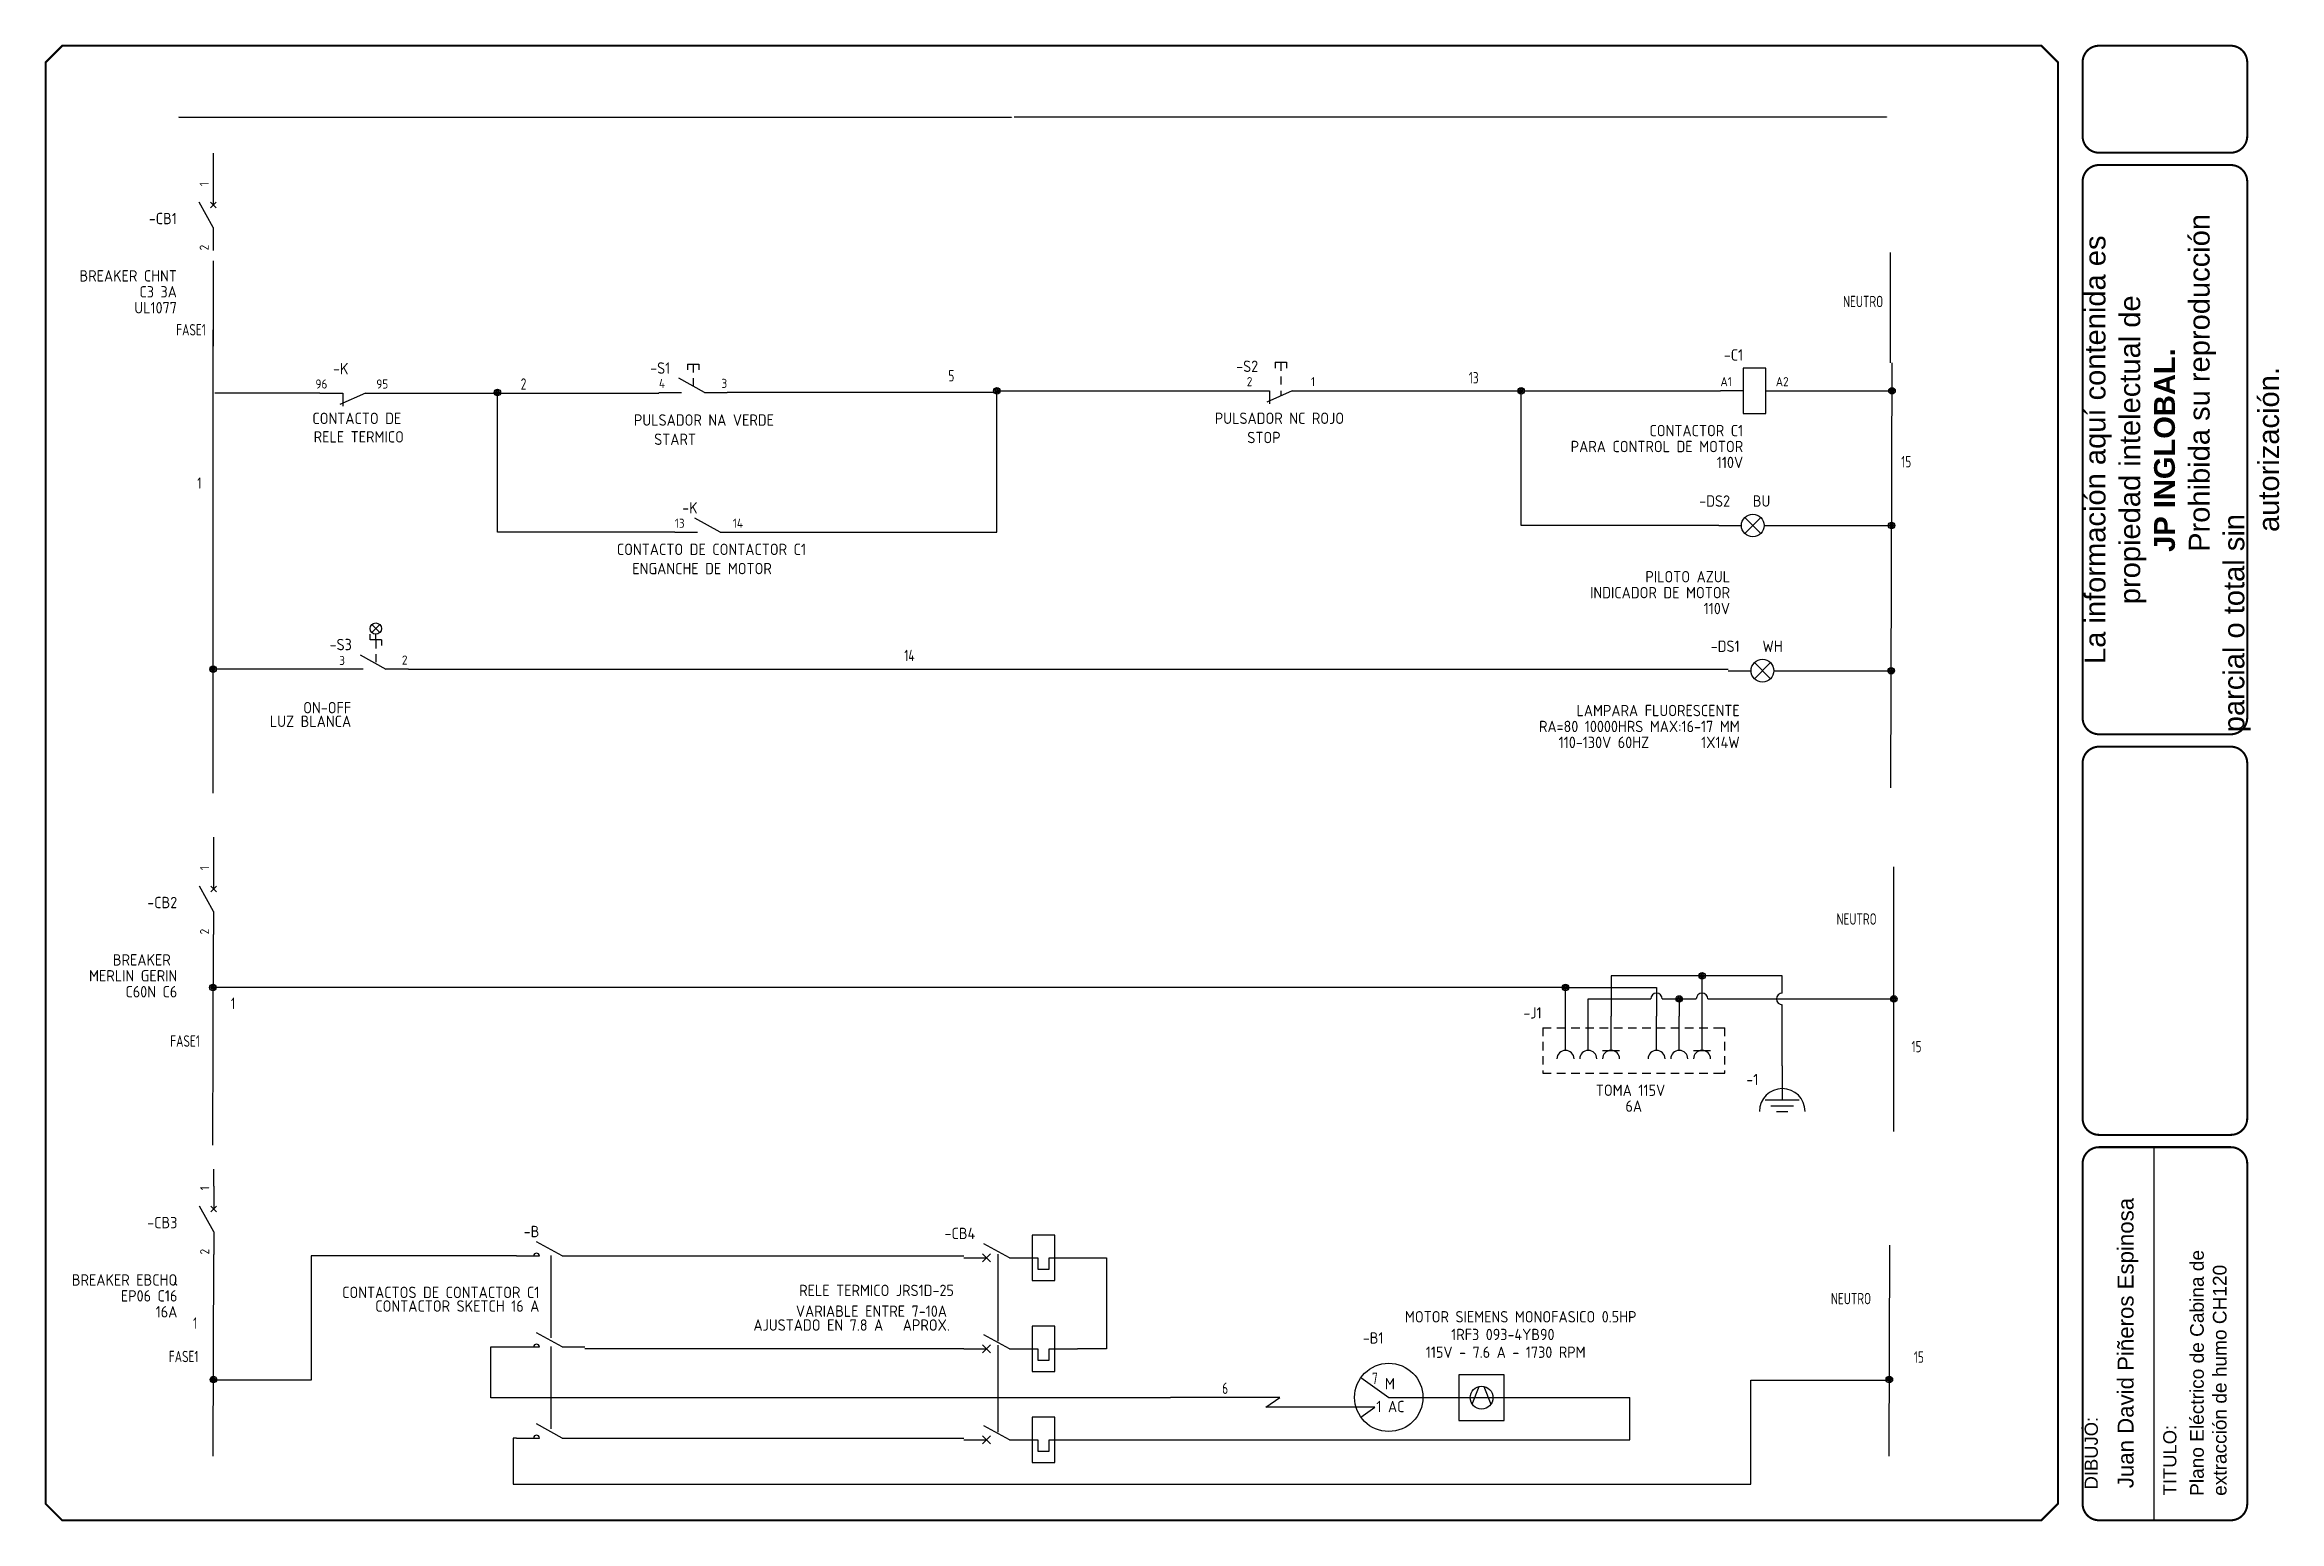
# Model space of a CAD drawing. Header units: inches. Extents: x 1 to 983, y 1 to 650.
import ezdxf
from ezdxf.enums import TextEntityAlignment as Align

# ---------------------------------------------------------------- set-up
doc = ezdxf.new("R2010")
doc.units = ezdxf.units.IN
doc.header["$MEASUREMENT"] = 0
for name, color, linetype in [('DESC', 150, 'Continuous'), ('DESCCHILD', 20, 'Continuous'), ('LINK', 9, 'Continuous'), ('LOC', 8, 'Continuous'), ('MISC', 7, 'Continuous'), ('SYMS', 7, 'Continuous'), ('TAGS', 150, 'Continuous'), ('TERMS', 123, 'Continuous'), ('TITLE', 7, 'Continuous'), ('WIREFIXED', 7, 'Continuous'), ('WIRENO', 72, 'Continuous'), ('YEL_14_THHN', 7, 'Continuous')]:
    doc.layers.add(name, color=color, linetype=linetype)
doc.styles.get("Standard").update_dxf_attribs({"font": 'arial.ttf'})
doc.styles.add('WD_IEC', font='ISOCP2.shx', dxfattribs={"width": 0.9, "height": 4})
doc.dimstyles.get("Standard").update_dxf_attribs({"dimtxt": 0.18, "dimasz": 0.18, "dimexe": 0.18, "dimexo": 0.0625, "dimgap": 0.09, "dimtad": 0, "dimtih": 1, "dimtoh": 1, "dimdec": 4, "dimzin": 0, "dimdsep": 46, "dimtxsty": 'Standard', "dimcen": 0.09, "dimadec": 0, "dimazin": 0, "dimtfac": 1, "dimtdec": 4, "dimtofl": 0, "dimtmove": 0, "dimatfit": 3, "dimfxl": 1, "dimtolj": 1, "dimtzin": 0, "dimarcsym": 0})

msp = doc.modelspace()

# ---------------------------------------------------------------- texts
at = {"insert": (943.5388, 11.86746), "char_height": 5.9983593, "attachment_point": 1, "rotation": 90}
msp.add_mtext_dynamic_manual_height_columns('Plano Eléctrico de Cabina de extracción de humo CH120', width=126.407416, gutter_width=1, heights=[0], dxfattribs=at)

# ---------------------------------------------------------------- blocks, each defined once
blk = doc.blocks.new('NO_NUM_acade_title')
blk.add_line((32.053, 5.711), (32.053, 0.032))
at = {"layer": 'TITLE'}
for p, q in [((30.594, 22.177), (30.594, 20.781)), ((30.594, 0.281), (30.594, 2.214))]:
    blk.add_line(p, q, dxfattribs=at)
at = {"layer": 'TITLE', "const_width": 0.0312}
blk.add_lwpolyline([(30.594, 0.281), (30.594, 22.177), (30.344, 22.427), (0.281, 22.427), (0.031, 22.177), (0.031, 0.281), (0.281, 0.031), (30.344, 0.031)], close=True, dxfattribs=at)
for points in [[(31.219, 22.427, 0.414214), (30.969, 22.177, 0.414214)], [(33.469, 22.177, 0.414214), (33.219, 22.427, 0.414214)], [(30.969, 21.052, 0.414214), (31.219, 20.802, 0.414214)], [(33.219, 20.802, 0.414214), (33.469, 21.052, 0.414214)], [(31.219, 20.615, 0.414214), (30.969, 20.365, 0.414214)], [(33.469, 20.365, 0.414214), (33.219, 20.615, 0.414214)], [(30.969, 12.219, 0.414214), (31.219, 11.969, 0.414214)], [(33.219, 11.969, 0.414214), (33.469, 12.219, 0.414214)], [(31.219, 11.781, 0.414214), (30.969, 11.531, 0.414214)], [(33.469, 11.531, 0.414214), (33.219, 11.781, 0.414214)], [(30.969, 6.135, 0.414214), (31.219, 5.885, 0.414214)], [(33.219, 5.885, 0.414214), (33.469, 6.135, 0.414214)], [(31.219, 5.698, 0.414214), (30.969, 5.448, 0.414214)], [(33.469, 5.448, 0.414214), (33.219, 5.698, 0.414214)], [(30.969, 0.281, 0.414214), (31.219, 0.031, 0.414214)], [(33.219, 0.031, 0.414214), (33.469, 0.281, 0.414214)]]:
    blk.add_lwpolyline(points, format="xyb", dxfattribs=at)
for points in [[(33.219, 22.427), (31.219, 22.427)], [(30.969, 22.177), (30.969, 21.052)], [(33.469, 22.177), (33.469, 21.052)], [(33.219, 20.802), (31.219, 20.802)], [(30.969, 20.365), (30.969, 12.219)], [(33.219, 20.615), (31.219, 20.615)], [(33.469, 20.365), (33.469, 12.219)], [(31.219, 11.969), (33.219, 11.969)], [(31.219, 11.781), (33.219, 11.781)], [(31.219, 5.885), (33.219, 5.885)], [(30.969, 5.448), (30.969, 0.281)], [(31.219, 5.698), (33.219, 5.698)], [(33.469, 5.448), (33.469, 0.281)], [(31.219, 0.031), (33.219, 0.031)]]:
    blk.add_lwpolyline(points, dxfattribs=at)
at = {"layer": 'TITLE', "color": 7, "const_width": 0.0312}
for points in [[(30.969, 11.531), (30.969, 6.135)], [(33.469, 11.531), (33.469, 6.135)]]:
    blk.add_lwpolyline(points, dxfattribs=at)
at = {"attachment_point": 1, "rotation": 90}
for s, width, heights, insert, char_height in [('\\pi1.0376;La información aquí contenida es \\P\\pi1.9451;propiedad intelectual de\\P\\pi2.7397;{\\fArial|b1|i0|c0|p34;JP INGLOBAL. \\P\\pi0.014096;}Prohibida su reproducción parcial o total sin \\P\\pi3.0418;autorización.', 8.53399, [2.581], (31, 12), 0.31623), ('Juan David Piñeros Espinosa', 4.87681, [0], (31.501, 0.518), 0.24167), ('DIBUJÓ:', 1.84714, [0], (31, 0.5), 0.2), ('TITULO:', 0.5, [0], (32.193, 0.41), 0.2)]:
    blk.add_mtext_dynamic_manual_height_columns(s, width=width, gutter_width=1, heights=heights, dxfattribs=dict(at, insert=insert, char_height=char_height))
blk = doc.blocks.new('*D21')
at = {"layer": 'Defpoints', "color": 0, "transparency": 16777216}
for p in [(59.63, 617.9), (810.24, 617.75), (810.24, 617.75)]:
    blk.add_point(p, dxfattribs=at)
at = {"layer": 'DESC', "color": 0, "lineweight": -2, "transparency": 16777216}
for p, q in [((59.63, 617.84), (59.63, 617.57)), ((59.81, 617.75), (425.54, 617.75)), ((810.06, 617.75), (426.69, 617.75)), ((810.24, 617.81), (810.24, 617.93))]:
    blk.add_line(p, q, dxfattribs=at)
at = {"layer": 'DESC', "color": 0, "transparency": 16777216}
for points in [[(59.81, 617.78), (59.81, 617.72), (59.63, 617.75)], [(810.06, 617.78), (810.06, 617.72), (810.24, 617.75)]]:
    blk.add_solid(points, dxfattribs=at)
at = {"layer": 'DESC', "color": 0, "transparency": 16777216, "insert": (426.12, 617.75), "char_height": 0.18, "attachment_point": 5}
blk.add_mtext('\\A1;110 VAC', dxfattribs=at)
blk = doc.blocks.new('HPB11')
for p, q in [((-1.25, 6.25), (1.25, 6.25)), ((-1.25, 6.25), (-1.25, 5)), ((0, 6.25), (0, 4.38)), ((1.25, 6.25), (1.25, 5)), ((-7.5, 0), (-2.5, 0)), ((2.5, 0), (-3.12, 3.12)), ((0, 3.12), (0, 1.39)), ((2.5, 0), (7.5, 0))]:
    blk.add_line(p, q)
at = {"style": 'WD_IEC'}
for tag, p in [('INST', (-5, 10.12)), ('TAG1', (-5, 4.12)), ('LOC', (-5, 7.12)), ('DESC1', (-5, -10.5)), ('DESC3', (-5, -16.5)), ('DESC2', (-5, -13.5))]:
    blk.add_attdef(tag, text='', height=2.5, dxfattribs=at).set_placement(p, align=Align.RIGHT)
for tag, p, height, flags in [('MFG', (4.92, 12.12), 1.5, 9), ('CAT', (4.92, 9.62), 1.5, 9), ('X4TERM01', (-7.5, 0), 0.32, 1), ('TERM01', (-7.5, 1), 2, 8), ('X8LINK', (0, 0), 0.32, 1), ('X1TERM02', (7.5, 0), 0.32, 1), ('ASSYCODE', (3.5, -2.75), 1, 1), ('FAMILY', (3.5, -4.25), 1, 1), ('CATDESC', (3.5, -5.75), 1, 1), ('CONTACT', (3.5, -7.5), 1, 1), ('COMMON', (4.75, -8.75), 1, 1)]:
    blk.add_attdef(tag, p, '', height=height, dxfattribs=dict(at, flags=flags))
at = {"style": 'WD_IEC', "flags": 8}
blk.add_attdef('TERM02', text='', height=2, dxfattribs=at).set_placement((7.5, 1), align=Align.RIGHT)
at = {"lineweight": 15, "style": 'WD_IEC'}
blk.add_attdef('XREF', text='', height=2.5, dxfattribs=at).set_placement((-5, -7.5), align=Align.RIGHT)
blk = doc.blocks.new('HCR21')
for p, q in [((-7.5, 0), (-2.5, 0)), ((2.5, 0), (-3.12, 3.12)), ((2.5, 0), (7.5, 0))]:
    blk.add_line(p, q)
at = {"style": 'WD_IEC'}
for tag, p in [('INST', (-2.5, 10.12)), ('TAG2', (-2.5, 4.12)), ('LOC', (-2.5, 7.12)), ('DESC2', (-2.5, -12.25)), ('DESC1', (-2.5, -9.25)), ('DESC3', (-2.5, -15.25))]:
    blk.add_attdef(tag, text='', height=2.5, dxfattribs=at).set_placement(p, align=Align.RIGHT)
for tag, p, height, flags in [('X4TERM01', (-7.5, 0), 0.32, 1), ('TERM01', (-7.5, 1), 2, 8), ('X2LINK', (0, 2.27), 0.32, 1), ('X8LINK', (0, 0.77), 0.32, 1), ('X1TERM02', (7.5, 0), 0.32, 1), ('CONTACT', (6.5, -2.25), 1, 1), ('FAMILY', (6.5, -3.75), 1, 1), ('COMMON', (7.75, -3.5), 1, 1)]:
    blk.add_attdef(tag, p, '', height=height, dxfattribs=dict(at, flags=flags))
at = {"style": 'WD_IEC', "flags": 8}
for tag, height, p in [('TERM02', 2, (7.5, 1)), ('XREF', 2.5, (-2.5, -6.25))]:
    blk.add_attdef(tag, text='', height=height, dxfattribs=at).set_placement(p, align=Align.RIGHT)
blk = doc.blocks.new('HPB12')
for p, q in [((-1.25, 6.25), (1.25, 6.25)), ((-1.25, 6.25), (-1.25, 5)), ((0, 6.25), (0, 4.38)), ((1.25, 6.25), (1.25, 5)), ((-7.5, 0), (-2.5, 0)), ((2.5, 0), (-3.12, -2.5)), ((-2.5, 0), (-2.5, -2.87)), ((0, 3.12), (0, 1.39)), ((0, 0), (0, -1.11)), ((2.5, 0), (7.5, 0))]:
    blk.add_line(p, q)
at = {"style": 'WD_IEC'}
for tag, p in [('INST', (-5, 10.12)), ('TAG1', (-5, 4.12)), ('LOC', (-5, 7.12)), ('DESC1', (-5, -10.5)), ('DESC3', (-5, -16.5)), ('DESC2', (-5, -13.5))]:
    blk.add_attdef(tag, text='', height=2.5, dxfattribs=at).set_placement(p, align=Align.RIGHT)
for tag, p, height, flags in [('MFG', (4.92, 12.12), 1.5, 9), ('CAT', (4.92, 9.62), 1.5, 9), ('X4TERM01', (-7.5, 0), 0.32, 1), ('TERM01', (-7.5, 1), 2, 8), ('X1TERM02', (7.5, 0), 0.32, 1), ('X8LINK', (0, -1.74), 0.32, 1), ('ASSYCODE', (3.5, -2.75), 1, 1), ('FAMILY', (3.5, -4.25), 1, 1), ('CATDESC', (3.5, -5.75), 1, 1), ('CONTACT', (3.5, -7.5), 1, 1), ('COMMON', (4.75, -8.75), 1, 1)]:
    blk.add_attdef(tag, p, '', height=height, dxfattribs=dict(at, flags=flags))
at = {"style": 'WD_IEC', "flags": 8}
blk.add_attdef('TERM02', text='', height=2, dxfattribs=at).set_placement((7.5, 1), align=Align.RIGHT)
at = {"lineweight": 15, "style": 'WD_IEC'}
blk.add_attdef('XREF', text='', height=2.5, dxfattribs=at).set_placement((-5, -7.5), align=Align.RIGHT)
blk = doc.blocks.new('WDDOT')
for radius in [0.72, 0.449, 0.223]:
    blk.add_circle((0, 0), radius)
blk = doc.blocks.new('HCR1')
for p, q in [((-2.5, 0), (-7.5, 0)), ((2.5, 0), (7.5, 0))]:
    blk.add_line(p, q)
blk.add_lwpolyline([(-2.5, -5), (2.5, -5), (2.5, 5), (-2.5, 5)], close=True)
at = {"style": 'WD_IEC'}
for tag, p in [('INST', (-2.5, 13.62)), ('LOC', (-2.5, 10.12)), ('TAG1', (-2.5, 6.62)), ('DESC1', (-2.5, -10)), ('DESC3', (-2.5, -17)), ('DESC2', (-2.5, -13.5))]:
    blk.add_attdef(tag, text='', height=2.5, dxfattribs=at).set_placement(p, align=Align.RIGHT)
for tag, p, height, flags in [('MFG', (4.92, 12.12), 1.5, 9), ('CAT', (4.92, 9.62), 1.5, 9), ('X2LINK', (0, 5), 0.32, 1), ('X4TERM01', (-7.5, 0), 0.32, 1), ('TERM01', (-7.5, 1), 2, 8), ('X1TERM02', (7.5, 0), 0.32, 1), ('X8LINK', (0, -5), 0.32, 1), ('ASSYCODE', (3.5, -1.5), 1, 1), ('FAMILY', (3.5, -3), 1, 1), ('CATDESC', (3.5, -4.5), 1, 1)]:
    blk.add_attdef(tag, p, '', height=height, dxfattribs=dict(at, flags=flags))
at = {"style": 'WD_IEC', "flags": 8}
blk.add_attdef('TERM02', text='', height=2, dxfattribs=at).set_placement((7.5, 1), align=Align.RIGHT)
at = {"lineweight": 15, "style": 'WD_IEC'}
for tag, p in [('NO', (26.25, 0)), ('NC', (26.25, -4))]:
    blk.add_attdef(tag, text='', height=2.5, dxfattribs=at).set_placement(p, align=Align.RIGHT)
for tag, p in [('XREFNO', (27.75, 0)), ('XREFNC', (27.75, -4))]:
    blk.add_attdef(tag, p, '', height=2.5, dxfattribs=at)
blk = doc.blocks.new('HCR22')
for p, q in [((-7.5, 0), (-2.5, 0)), ((2.5, 0), (-3.125, -2.5)), ((-2.5, 0), (-2.5, -2.8678)), ((2.5, 0), (7.5, 0))]:
    blk.add_line(p, q)
at = {"style": 'WD_IEC'}
for tag, p in [('INST', (-1.25, 10.125)), ('TAG2', (-1.25, 4.125)), ('LOC', (-1.25, 7.125)), ('DESC2', (-1.25, -12.25)), ('DESC1', (-1.25, -9.25)), ('DESC3', (-1.25, -15.25))]:
    blk.add_attdef(tag, text='', height=2.5, dxfattribs=at).set_placement(p, align=Align.RIGHT)
for tag, p, height, flags in [('TERM01', (-8.5, 1), 2, 8), ('X4TERM01', (-7.5, 0), 0.32, 1), ('X1TERM02', (7.5, 0), 0.32, 1), ('X2LINK', (0, -0.5), 0.32, 1), ('X8LINK', (0, -1.5), 0.32, 1), ('CONTACT', (7.75, -2.25), 1, 1), ('FAMILY', (7.75, -3.75), 1, 1), ('COMMON', (9, -3.5), 1, 1)]:
    blk.add_attdef(tag, p, '', height=height, dxfattribs=dict(at, flags=flags))
at = {"style": 'WD_IEC', "flags": 8}
for tag, height, p in [('TERM02', 2, (7.5, 1)), ('XREF', 2.5, (-1.25, -6.25))]:
    blk.add_attdef(tag, text='', height=height, dxfattribs=at).set_placement(p, align=Align.RIGHT)
blk = doc.blocks.new('VCN1RDUP')
at = {"linetype": 'Continuous'}
for p, q in [((0, -7.5), (0, 0)), ((5, -7.5), (5, 0)), ((10, -7.5), (10, 0)), ((20, -7.5), (20, 0)), ((25, -7.5), (25, 0)), ((30, -7.5), (30, 0))]:
    blk.add_line(p, q, dxfattribs=at)
for p, q in [((-5, -2.5), (-3.125, -2.5)), ((-5, -2.5), (-5, -4.375)), ((-1.875, -2.5), (0, -2.5)), ((1.25, -2.5), (3.125, -2.5)), ((4.375, -2.5), (6.25, -2.5)), ((7.5, -2.5), (9.375, -2.5)), ((10.625, -2.5), (12.5, -2.5)), ((13.75, -2.5), (15.625, -2.5)), ((16.875, -2.5), (18.75, -2.5)), ((20, -2.5), (21.875, -2.5)), ((23.125, -2.5), (25, -2.5)), ((26.25, -2.5), (28.125, -2.5)), ((29.375, -2.5), (31.25, -2.5)), ((32.5, -2.5), (35, -2.5)), ((35, -4.375), (35, -2.5)), ((-5, -5.625), (-5, -7.5)), ((-5, -8.75), (-5, -10.625)), ((8.125, -7.5), (11.875, -7.5)), ((28.125, -7.5), (31.875, -7.5)), ((35, -7.5), (35, -5.625)), ((35, -10.625), (35, -8.75)), ((-5, -11.875), (-5, -12.5)), ((-5, -12.5), (-3.125, -12.5)), ((-1.875, -12.5), (0, -12.5)), ((1.25, -12.5), (3.125, -12.5)), ((4.375, -12.5), (6.25, -12.5)), ((7.5, -12.5), (9.375, -12.5)), ((10.625, -12.5), (12.5, -12.5)), ((13.75, -12.5), (15.625, -12.5)), ((16.875, -12.5), (18.75, -12.5)), ((20, -12.5), (21.875, -12.5)), ((23.125, -12.5), (25, -12.5)), ((26.25, -12.5), (28.125, -12.5)), ((29.375, -12.5), (31.25, -12.5)), ((32.5, -12.5), (35, -12.5)), ((35, -12.5), (35, -11.875))]:
    blk.add_line(p, q)
for centre in [(0, -9.375), (5, -9.375), (10, -9.375), (20, -9.375), (25, -9.375), (30, -9.375)]:
    blk.add_arc(centre, 1.875, 0, 180)
at = {"style": 'WD_IEC'}
for tag, p in [('INST', (-5.25, 10)), ('RATING1', (-5.25, 3)), ('LOC', (-5.25, 6.5)), ('TAG1', (-5.25, -0.5))]:
    blk.add_attdef(tag, text='', height=2.5, dxfattribs=at).set_placement(p, align=Align.RIGHT)
at = {"style": 'WD_IEC', "flags": 1}
for tag, p, height in [('X2TERM01', (0, 0), 0.32), ('X2TERM02', (5, 0), 0.32), ('X2TERM03', (10, 0), 0.32), ('X2TERM04', (20, 0), 0.32), ('X2TERM05', (25, 0), 0.32), ('X2TERM06', (30, 0), 0.32), ('ASSYCODE', (36, -14), 1), ('FAMILY', (36, -15.5), 1), ('CATDESC', (36, -17), 1)]:
    blk.add_attdef(tag, p, '', height=height, dxfattribs=at)
at = {"style": 'WD_IEC', "flags": 9}
for tag, p in [('MFG', (-6, -4)), ('CAT', (-6, -6.5))]:
    blk.add_attdef(tag, text='', height=1.5, dxfattribs=at).set_placement(p, align=Align.RIGHT)
at = {"style": 'WD_IEC'}
for tag, p in [('TERM01', (-1, 0)), ('TERM02', (4, 0)), ('TERM03', (9, 0)), ('TERM04', (19, 0)), ('TERM05', (24, 0)), ('TERM06', (29, 0))]:
    blk.add_attdef(tag, text='', height=2, rotation=90, dxfattribs=at).set_placement(p, align=Align.RIGHT)
at = {"lineweight": 15, "style": 'WD_IEC'}
blk.add_attdef('XREF', text='', height=2.5, dxfattribs=at).set_placement((-6, -11.5), align=Align.RIGHT)
at = {"style": 'WD_IEC'}
for tag, p in [('DESC2', (15, -19.75)), ('DESC1', (15, -16.25)), ('DESC3', (15, -23.25))]:
    blk.add_attdef(tag, text='', height=2.5, dxfattribs=at).set_placement(p, align=Align.MIDDLE)
blk = doc.blocks.new('HSW11S77')
for p, q in [((-0.97, 6.41), (-0.97, 7.66)), ((1.53, 6.41), (-0.97, 6.41)), ((-0.6, 9.79), (1.16, 8.02)), ((-0.6, 8.02), (1.16, 9.79)), ((0.28, 6.41), (0.28, 7.66)), ((0.28, 6.41), (0.28, 4.53)), ((1.53, 6.41), (1.53, 5.16)), ((-2.5, 0), (-7.5, 0)), ((-3.12, 3.12), (2.5, 0)), ((0.28, 3.28), (0.28, 1.54)), ((7.5, 0), (2.5, 0))]:
    blk.add_line(p, q)
blk.add_circle((0.28, 8.91), 1.25)
at = {"style": 'WD_IEC'}
for tag, p in [('INST', (-4.97, 10.15)), ('TAG1', (-4.97, 4.15)), ('LOC', (-4.97, 7.15)), ('DESC1', (-5.12, -9.72)), ('DESC3', (-5.12, -15.72)), ('DESC2', (-5.12, -12.72))]:
    blk.add_attdef(tag, text='', height=2.5, dxfattribs=at).set_placement(p, align=Align.RIGHT)
for tag, p, height, flags in [('X2LINK', (0, 10.92), 0.32, 1), ('MFG', (4.11, 13), 1.5, 1), ('CAT', (4.11, 10.42), 1.5, 1), ('TERM01', (-7.75, 0.9), 2, 8), ('X4TERM01', (-7.5, 0), 0.32, 1), ('X8LINK', (0, 0.57), 0.32, 1), ('X1TERM02', (7.5, 0), 0.32, 1), ('ASSYCODE', (3.47, -2.55), 1, 1), ('FAMILY', (3.47, -4.05), 1, 1), ('CATDESC', (3.47, -5.55), 1, 1), ('CONTACT', (3.53, -7.03), 1, 1), ('COMMON', (4.78, -8.28), 1, 1)]:
    blk.add_attdef(tag, p, '', height=height, dxfattribs=dict(at, flags=flags))
at = {"style": 'WD_IEC', "flags": 8}
blk.add_attdef('TERM02', text='', height=2, dxfattribs=at).set_placement((7.25, 1), align=Align.RIGHT)
at = {"lineweight": 15, "style": 'WD_IEC'}
for tag, p in [('XREF', (-5.12, -6.72)), ('WDTAGALT', (-5.12, -18.72))]:
    blk.add_attdef(tag, text='', height=2.5, dxfattribs=at).set_placement(p, align=Align.RIGHT)
blk = doc.blocks.new('HLT1W')
for p, q in [((-7.5, 0), (-2.5, 0)), ((1.77, -1.77), (-1.77, 1.77)), ((1.77, 1.77), (-1.77, -1.77)), ((2.5, 0), (7.5, 0))]:
    blk.add_line(p, q)
blk.add_circle((0, 0), 2.5)
at = {"style": 'WD_IEC'}
for tag, p in [('INST', (-5, 11.12)), ('LOC', (-5, 7.62)), ('TAG1', (-5, 4.12)), ('DESC1', (-5, -10)), ('DESC3', (-5, -17)), ('DESC2', (-5, -13.5))]:
    blk.add_attdef(tag, text='', height=2.5, dxfattribs=at).set_placement(p, align=Align.RIGHT)
for tag, p, height, flags in [('MFG', (4.92, 12.12), 1.5, 9), ('CAT', (4.92, 9.62), 1.5, 9), ('X4TERM01', (-7.5, 0), 0.32, 1), ('TERM01', (-7.5, 1), 2, 8), ('X2LINK', (0, 2.5), 0.32, 1), ('X1TERM02', (7.5, 0), 0.32, 1), ('X8LINK', (0, -2.5), 0.32, 1), ('ASSYCODE', (8.5, -4), 1, 1), ('FAMILY', (8.5, -5.5), 1, 1), ('CATDESC', (8.5, -7), 1, 1)]:
    blk.add_attdef(tag, p, '', height=height, dxfattribs=dict(at, flags=flags))
at = {"lineweight": 15, "style": 'WD_IEC'}
blk.add_attdef('COLOR', (0, 4.12), '', height=2.5, dxfattribs=at)
at = {"style": 'WD_IEC', "flags": 8}
blk.add_attdef('TERM02', text='', height=2, dxfattribs=at).set_placement((7.5, 1), align=Align.RIGHT)
at = {"lineweight": 15, "style": 'WD_IEC'}
for tag, p in [('XREF', (-5, -6.25)), ('WDTAGALT', (-5, -20))]:
    blk.add_attdef(tag, text='', height=2.5, dxfattribs=at).set_placement(p, align=Align.RIGHT)
blk = doc.blocks.new('VCB1')
for p, q in [((0, 7.5), (0, 2.5)), ((0, -2.5), (-3.12, 3.12)), ((0.62, 1.88), (-0.62, 3.12)), ((-0.62, 1.88), (0.62, 3.12)), ((0, -2.5), (0, -7.5))]:
    blk.add_line(p, q)
at = {"style": 'WD_IEC'}
for tag, p in [('INST', (-8, 5.25)), ('TAG1', (-8, -1.75)), ('LOC', (-8, 1.75)), ('RATING1', (-8, -6.35)), ('DESC1', (-8, -14.35)), ('DESC3', (-8, -21.35)), ('DESC2', (-8, -17.85))]:
    blk.add_attdef(tag, text='', height=2.5, dxfattribs=at).set_placement(p, align=Align.RIGHT)
blk.add_attdef('TERM01', text='', height=2, rotation=90, dxfattribs=at).set_placement((-1, 7.5), align=Align.RIGHT)
at = {"style": 'WD_IEC', "flags": 1}
for tag, p, height in [('X2TERM01', (0, 7.5), 0.32), ('MFG', (2.75, 6.5), 1.5), ('CAT', (2.75, 4), 1.5), ('X4LINK', (-2, 0), 0.32), ('X1LINK', (-0.5, 0), 0.32), ('X8TERM02', (0, -7.5), 0.32), ('ASSYCODE', (1, -9), 1), ('FAMILY', (1, -10.5), 1), ('CATDESC', (1, -12), 1), ('CONTACT', (1, -13.5), 1), ('COMMON', (2.25, -14.75), 1)]:
    blk.add_attdef(tag, p, '', height=height, dxfattribs=at)
at = {"style": 'WD_IEC'}
blk.add_attdef('TERM02', (-1, -7.5), '', height=2, rotation=90, dxfattribs=at)
at = {"lineweight": 15, "style": 'WD_IEC'}
blk.add_attdef('XREF', text='', height=2.5, dxfattribs=at).set_placement((-8, -10.35), align=Align.RIGHT)
blk = doc.blocks.new('WD_WNV')
at = {"linetype": 'Continuous', "style": 'WD_IEC', "width": 0.8}
blk.add_attdef('WIRENO', text='', height=2.5, dxfattribs=at).set_placement((-1.6, 0), align=Align.MIDDLE_RIGHT)
at = {"style": 'WD_IEC', "flags": 1}
for tag, p in [('W08USER', (-1, 0.375)), ('W04USER', (-1, 0.875)), ('W05USER', (-1, 0.75)), ('W09USER', (-1, 0.25)), ('W03USER', (-1, 1)), ('W06USER', (-1, 0.625)), ('W07USER', (-1, 0.5)), ('W02USER', (-1, 1.125)), ('W01USER', (-1, 1.25)), ('W10USER', (-1, 0.125))]:
    blk.add_attdef(tag, text='', height=0.08, dxfattribs=at).set_placement(p, align=Align.CENTER)
blk = doc.blocks.new('VGND3')
for p, q in [((0, 0), (0, -7.5)), ((-3.75, -7.5), (3.75, -7.5)), ((-2.5, -8.75), (2.5, -8.75)), ((-1.25, -10), (1.25, -10))]:
    blk.add_line(p, q)
blk.add_arc((0, -10), 5, 0, 180)
at = {"style": 'WD_IEC'}
for tag, p in [('INST', (-5.25, 2.75)), ('LOC', (-5.25, -0.75)), ('TAG1', (-5.25, -4.25))]:
    blk.add_attdef(tag, text='', height=2.5, dxfattribs=at).set_placement(p, align=Align.RIGHT)
at = {"style": 'WD_IEC', "flags": 1}
blk.add_attdef('X2TERM01', (0, 0), '', height=0.32, dxfattribs=at)
blk = doc.blocks.new('HMO1M3M')
for p, q in [((7.5, 0), (10.5, 0)), ((18.33, -1.47), (19.87, 2.39)), ((20.92, 2.39), (22.46, -1.47)), ((12.4, -0.06), (15.4, -0.06))]:
    blk.add_line(p, q)
blk.add_lwpolyline([(15.4, -5.06), (25.4, -5.06), (25.4, 4.94), (15.4, 4.94)], close=True)
for centre, radius in [((0, 0), 7.5), ((20.4, -0.06), 2.5)]:
    blk.add_circle(centre, radius)
at = {"style": 'WD_IEC'}
for tag, p in [('INST', (-1.14, 17.81)), ('LOC', (-1.14, 14.81)), ('TAG1', (-1.14, 11.81)), ('DESC1', (36.94, 7.94)), ('DESC2', (36.94, 4.94)), ('DESC3', (36.94, 1.94)), ('RATING1', (39.12, -3.63))]:
    blk.add_attdef(tag, text='', height=2.5, dxfattribs=at).set_placement(p, align=Align.RIGHT)
for tag, p, height, flags in [('TERM01', (-7.64, 8.56), 2, 8), ('ASSYCODE', (9.65, 12.97), 1, 1), ('FAMILY', (9.65, 11.47), 1, 1), ('CATDESC', (9.65, 9.97), 1, 1), ('X2LINK', (0.1, 7.56), 0.32, 1), ('MFG', (9.65, 6.65), 1.5, 1), ('CAT', (9.65, 4.15), 1.5, 1), ('X0TERM01', (-6.1, 4.36), 0.32, 1), ('X0TERM02', (-6.1, -4.35), 0.32, 1), ('TERM02', (-7.57, -10.14), 2, 8), ('X8LINK', (0.1, -7.44), 0.32, 1)]:
    blk.add_attdef(tag, p, '', height=height, dxfattribs=dict(at, flags=flags))
at = {"lineweight": 15, "style": 'WD_IEC'}
for tag, p in [('XREF', (36.94, 10.94)), ('WDTAGALT', (9.15, -13.7))]:
    blk.add_attdef(tag, text='', height=2.5, dxfattribs=at).set_placement(p, align=Align.RIGHT)
at = {"style": 'WD_IEC'}
for tag, p in [('M', (0.27, 1.74)), ('1AC', (0.37, -3.26))]:
    blk.add_attdef(tag, text='', height=2.5, dxfattribs=at).set_placement(p, align=Align.CENTER)
blk = doc.blocks.new('HLT1B')
for p, q in [((-7.5, 0), (-2.5, 0)), ((1.77, -1.77), (-1.77, 1.77)), ((1.77, 1.77), (-1.77, -1.77)), ((2.5, 0), (7.5, 0))]:
    blk.add_line(p, q)
blk.add_circle((0, 0), 2.5)
at = {"style": 'WD_IEC'}
for tag, p in [('INST', (-5, 11.12)), ('LOC', (-5, 7.62)), ('TAG1', (-5, 4.12)), ('DESC2', (-5, -16)), ('DESC1', (-5, -12.5)), ('DESC3', (-5, -19.5))]:
    blk.add_attdef(tag, text='', height=2.5, dxfattribs=at).set_placement(p, align=Align.RIGHT)
for tag, p, height, flags in [('MFG', (4.92, 12.12), 1.5, 9), ('CAT', (4.92, 9.62), 1.5, 9), ('X4TERM01', (-7.5, 0), 0.32, 1), ('TERM01', (-7.5, 1), 2, 8), ('X2LINK', (0, 2.5), 0.32, 1), ('X1TERM02', (7.5, 0), 0.32, 1), ('X8LINK', (0, -2.5), 0.32, 1), ('ASSYCODE', (8.5, -4), 1, 1), ('FAMILY', (8.5, -5.5), 1, 1), ('CATDESC', (8.5, -7), 1, 1)]:
    blk.add_attdef(tag, p, '', height=height, dxfattribs=dict(at, flags=flags))
at = {"lineweight": 15, "style": 'WD_IEC'}
blk.add_attdef('COLOR', (0, 4.12), '', height=2.5, dxfattribs=at)
at = {"style": 'WD_IEC', "flags": 8}
blk.add_attdef('TERM02', text='', height=2, dxfattribs=at).set_placement((7.5, 1), align=Align.RIGHT)
at = {"lineweight": 15, "style": 'WD_IEC'}
for tag, p in [('XREF', (-5, -8.75)), ('WDTAGALT', (-4.75, -23.13))]:
    blk.add_attdef(tag, text='', height=2.5, dxfattribs=at).set_placement(p, align=Align.RIGHT)
blk = doc.blocks.new('WD_WNH')
at = {"linetype": 'Continuous', "style": 'WD_IEC', "width": 0.8}
blk.add_attdef('WIRENO', text='', height=2.5, dxfattribs=at).set_placement((0, 0.75), align=Align.CENTER)
at = {"style": 'WD_IEC', "flags": 1}
for tag, p in [('W08USER', (0, 0.375)), ('W04USER', (0, 0.875)), ('W05USER', (0, 0.75)), ('W09USER', (0, 0.25)), ('W03USER', (0, 1)), ('W06USER', (0, 0.625)), ('W07USER', (0, 0.5)), ('W02USER', (0, 1.125)), ('W01USER', (0, 1.25)), ('W10USER', (0, 0.125))]:
    blk.add_attdef(tag, text='', height=0.08, dxfattribs=at).set_placement(p, align=Align.CENTER)
blk = doc.blocks.new('HCB11TH')
for p, q in [((-7.5, 0), (-2.5, 0)), ((-3.38, -0.88), (-1.62, 0.88)), ((-1.62, -0.88), (-3.38, 0.88)), ((2.5, 0), (-3.12, 3.12)), ((2.5, 0), (8.75, 0)), ((8.75, 0), (8.75, -2.5)), ((11.25, 0), (12.5, 0)), ((11.25, -2.5), (11.25, 0)), ((12.5, 0), (17.5, 0)), ((8.75, -2.5), (11.25, -2.5))]:
    blk.add_line(p, q)
blk.add_lwpolyline([(7.5, -5), (12.5, -5), (12.5, 5), (7.5, 5)], close=True)
at = {"style": 'WD_IEC'}
for tag, p in [('INST', (-5, 11.12)), ('LOC', (-5, 7.62)), ('TAG1', (-5, 4.12)), ('DESC1', (-5, -11.38)), ('DESC2', (-5, -14.88)), ('DESC3', (-5, -18.38))]:
    blk.add_attdef(tag, text='', height=2.5, dxfattribs=at).set_placement(p, align=Align.RIGHT)
for tag, p, height, flags in [('MFG', (4.92, 12.12), 1.5, 9), ('CAT', (4.92, 9.62), 1.5, 9), ('X4TERM01', (-7.5, 0), 0.32, 1), ('TERM01', (-7.5, 1), 2, 8), ('X2LINK', (0, 1.7), 0.32, 1), ('X8LINK', (0, 0.79), 0.32, 1), ('X1TERM02', (17.5, 0), 0.32, 1), ('ASSYCODE', (12.5, -7.5), 1, 1), ('FAMILY', (12.5, -9), 1, 1), ('CATDESC', (12.5, -10.5), 1, 1), ('COMMON', (13.75, -13.02), 1, 1)]:
    blk.add_attdef(tag, p, '', height=height, dxfattribs=dict(at, flags=flags))
at = {"style": 'WD_IEC', "flags": 8}
blk.add_attdef('TERM02', text='', height=2, dxfattribs=at).set_placement((17.5, 1), align=Align.RIGHT)
at = {"lineweight": 15, "style": 'WD_IEC'}
for tag, p in [('RATING1', (-5, -3.88)), ('XREF', (-5, -7.63))]:
    blk.add_attdef(tag, text='', height=2.5, dxfattribs=at).set_placement(p, align=Align.RIGHT)
blk = doc.blocks.new('HCB21TH')
for p, q in [((-7.5, 0), (-2.5, 0)), ((-3.38, -0.88), (-1.62, 0.88)), ((-1.62, -0.88), (-3.38, 0.88)), ((2.5, 0), (-3.12, 3.12)), ((2.5, 0), (8.75, 0)), ((8.75, 0), (8.75, -2.5)), ((11.25, 0), (12.5, 0)), ((11.25, -2.5), (11.25, 0)), ((12.5, 0), (17.5, 0)), ((8.75, -2.5), (11.25, -2.5))]:
    blk.add_line(p, q)
blk.add_lwpolyline([(7.5, -5), (12.5, -5), (12.5, 5), (7.5, 5)], close=True)
at = {"style": 'WD_IEC'}
for tag, p in [('INST', (-5, 11.12)), ('LOC', (-5, 7.62)), ('TAG2', (-5, 4.12)), ('DESC1', (-5, -13.75)), ('DESC3', (-5, -20.75)), ('DESC2', (-5, -17.25))]:
    blk.add_attdef(tag, text='', height=2.5, dxfattribs=at).set_placement(p, align=Align.RIGHT)
for tag, p, height, flags in [('X4TERM01', (-7.5, 0), 0.32, 1), ('TERM01', (-7.5, 1), 2, 8), ('X2LINK', (0, 1.7), 0.32, 1), ('X8LINK', (0, 0.79), 0.32, 1), ('X1TERM02', (17.5, 0), 0.32, 1), ('FAMILY', (12.5, -9), 1, 1), ('CONTACT', (12.5, -11.77), 1, 1)]:
    blk.add_attdef(tag, p, '', height=height, dxfattribs=dict(at, flags=flags))
at = {"style": 'WD_IEC', "flags": 8}
blk.add_attdef('TERM02', text='', height=2, dxfattribs=at).set_placement((17.5, 1), align=Align.RIGHT)
at = {"lineweight": 15, "style": 'WD_IEC', "flags": 1}
blk.add_attdef('RATING1', text='', height=2.5, dxfattribs=at).set_placement((-5, -6.25), align=Align.RIGHT)
at = {"lineweight": 15, "style": 'WD_IEC'}
blk.add_attdef('XREF', text='', height=2.5, dxfattribs=at).set_placement((-5, -10), align=Align.RIGHT)
blk = doc.blocks.new('HMS21P')
for p, q in [((-7.5, 0), (-2.5, 0)), ((2.5, 0), (-3.12, 3.12)), ((2.5, 0), (7.5, 0))]:
    blk.add_line(p, q)
blk.add_arc((-3.12, 0), 0.625, 0, 180)
at = {"style": 'WD_IEC'}
for tag, p in [('INST', (-2.5, 10.12)), ('TAG2', (-2.5, 4.12)), ('LOC', (-2.5, 7.12)), ('DESC2', (-2.5, -12.25)), ('DESC1', (-2.5, -9.25)), ('DESC3', (-2.5, -15.25))]:
    blk.add_attdef(tag, text='', height=2.5, dxfattribs=at).set_placement(p, align=Align.RIGHT)
for tag, p, height, flags in [('X4TERM01', (-7.5, 0), 0.32, 1), ('TERM01', (-7.5, 1), 2, 8), ('X2LINK', (0, 2), 0.32, 1), ('X8LINK', (0, 0.12), 0.32, 1), ('X1TERM02', (7.5, 0), 0.32, 1), ('CONTACT', (6.5, -2.25), 1, 1), ('FAMILY', (6.5, -3.75), 1, 1)]:
    blk.add_attdef(tag, p, '', height=height, dxfattribs=dict(at, flags=flags))
at = {"style": 'WD_IEC', "flags": 8}
for tag, height, p in [('TERM02', 2, (7.5, 1)), ('XREF', 2.5, (-2.5, -6.25))]:
    blk.add_attdef(tag, text='', height=height, dxfattribs=at).set_placement(p, align=Align.RIGHT)

# ---------------------------------------------------------------- dimensions: what is measured, and where the dimension line sits
at = {"layer": 'DESC', "color": 7}
dim = msp.add_linear_dim(base=(810.24099, 617.74876), p1=(59.62686, 617.89861), p2=(810.24099, 617.74876), text='110 VAC', dimstyle='Standard', dxfattribs=at)
dim.commit()
dim.dimension.update_dxf_attribs({"geometry": '*D21', "text_midpoint": (426.11658, 617.74876), "dimtype": 160})

# ---------------------------------------------------------------- linework, layer by layer
at = {"layer": 'LINK'}
for points in [[(419.6094, 118.02725), (419.6094, 79.84676)], [(223.05158, 117.52248), (223.05158, 81.28266)], [(223.05158, 77.52248), (223.05158, 41.28266)], [(419.6094, 78.02725), (419.6094, 39.84676)]]:
    msp.add_lwpolyline(points, dxfattribs=at)
at = {"layer": 'YEL_14_THHN'}
for p, q in [((74.74966, 601.91546), (74.74966, 589.21546)), ((74.86746, 540.8151), (74.86746, 554.68986)), ((811.84771, 509.75834), (811.84771, 558.29189)), ((74.86746, 517.07775), (74.86746, 540.8151)), ((74.63336, 320.7474), (74.67895, 524.3235)), ((812.02858, 323.06627), (812.54422, 509.75834)), ((121.6354, 496.49273), (75.36152, 496.49273)), ((151.6354, 496.49273), (270.58626, 496.49273)), ((199.59982, 435.31034), (199.59982, 496.75464)), ((419.1498, 496.75464), (300.58626, 496.75464)), ((419.1498, 497.5227), (528.95977, 497.5227)), ((419.1498, 435.31034), (419.1498, 496.75464)), ((558.95977, 497.5227), (737.11532, 497.5227)), ((649.502, 438.31226), (649.502, 497.5227)), ((767.11532, 497.5227), (784.6141, 497.5227)), ((784.6141, 497.5227), (812.51193, 497.5227)), ((277.56625, 435.31034), (199.59982, 435.31034)), ((307.56625, 435.31034), (419.1498, 435.31034)), ((736.34174, 438.31226), (649.502, 438.31226)), ((766.34174, 438.31226), (812.35178, 438.31226)), ((130.58856, 375.18698), (74.64603, 375.18698)), ((160.58856, 375.18698), (740.578, 375.18698)), ((770.578, 374.49479), (812.16804, 374.49479)), ((74.90627, 301.3181), (74.90627, 288.6181)), ((813.25605, 172.04372), (813.30165, 288.28572)), ((74.56453, 166.02068), (74.90627, 258.6181)), ((729.03592, 240.39673), (689.03592, 240.39673)), ((689.03592, 240.39673), (689.03592, 222.61673)), ((729.03592, 222.61673), (729.03592, 240.39673)), ((764.28614, 240.39673), (729.03592, 240.39673)), ((764.28614, 232.77673), (764.28614, 240.39673)), ((669.03592, 235.31673), (74.59103, 235.31673)), ((669.03592, 222.61673), (669.03592, 235.31673)), ((669.03592, 235.31673), (709.03592, 235.31673)), ((679.03592, 222.61673), (679.03592, 230.23673)), ((679.03592, 230.23673), (706.49592, 230.23673)), ((709.03592, 235.31673), (709.03592, 222.61673)), ((711.57592, 230.23673), (719.03592, 230.23673)), ((719.03592, 230.23673), (719.03592, 222.61673)), ((719.03592, 230.23673), (726.49592, 230.23673)), ((731.57592, 230.23673), (813.27862, 230.23673)), ((764.28614, 200.83474), (764.28614, 227.69673)), ((74.96373, 147.95074), (74.96373, 155.42591)), ((74.64546, 29.36286), (74.9872, 117.95074)), ((811.21223, 29.36286), (811.55397, 121.96028)), ((208.05158, 117.28266), (117.76846, 117.28266)), ((117.76846, 117.28266), (117.76846, 62.75925)), ((238.05158, 117.28266), (404.6094, 117.28266)), ((454.6094, 116.44895), (467.3094, 116.44895)), ((467.3094, 116.44895), (467.3094, 76.44895)), ((196.7308, 54.9702), (196.7308, 77.28266)), ((196.7308, 77.28266), (208.05158, 77.28266)), ((404.6094, 76.44895), (238.05158, 76.44895)), ((467.3094, 76.44895), (454.6094, 76.44895)), ((117.76846, 62.75925), (73.8948, 62.75925)), ((579.13774, 63.85582), (591.34162, 55.14539)), ((750.442, 16.99854), (750.442, 62.75925)), ((750.442, 62.75925), (810.85182, 62.75925)), ((495.47952, 54.9702), (196.7308, 54.9702)), ((543.41057, 55.14539), (495.47952, 55.14539)), ((537.30746, 50.79122), (543.41057, 55.14539)), ((585.23852, 50.79122), (537.30746, 50.79122)), ((579.13541, 46.43704), (585.23852, 50.79122)), ((591.34162, 55.14539), (697.2821, 55.14539)), ((697.2821, 36.44895), (697.2821, 55.14539)), ((208.05158, 37.28266), (206.47924, 37.28266)), ((206.47924, 37.28266), (206.47924, 26.73486)), ((238.05158, 37.28266), (404.6094, 37.28266)), ((454.6094, 36.44895), (697.2821, 36.44895)), ((206.47924, 26.73486), (206.47924, 16.99854)), ((206.47924, 16.99854), (750.442, 16.99854))]:
    msp.add_line(p, q, dxfattribs=at)
for centre, start, end in [((709.03592, 230.23673), 0, 180), ((729.03592, 230.23673), 0, 180), ((764.28614, 230.23673), 90, 270)]:
    msp.add_arc(centre, 2.54, start, end, dxfattribs=at)

# ---------------------------------------------------------------- block references
at = {"layer": 'LOC', "color": 7, "xscale": 28.93527259246057, "yscale": 28.93527259246057, "zscale": 28.93527259246057}
msp.add_blockref('NO_NUM_acade_title', (0.19407, 0.22386), dxfattribs=at)
at = {"layer": 'SYMS'}
ref = msp.add_blockref('VCB1', (74.74966, 574.21546), dxfattribs=dict(at, xscale=2, yscale=2, zscale=2))
ref.add_attrib('TERM02', '2', (72.74966, 559.21546), dxfattribs={"layer": 'TERMS', "height": 4, "rotation": 90, "style": 'WD_IEC'})
ref.add_attrib('TERM01', '1', dxfattribs={"layer": 'TERMS', "height": 4, "rotation": 90, "style": 'WD_IEC'}).set_placement((72.74966, 589.21546), align=Align.RIGHT)
ref.add_attrib('DESC3', 'UL1077', dxfattribs={"layer": 'DESC', "height": 5, "style": 'WD_IEC'}).set_placement((58.74966, 531.51546), align=Align.RIGHT)
ref.add_attrib('DESC2', 'C3 3A', dxfattribs={"layer": 'DESC', "height": 5, "style": 'WD_IEC'}).set_placement((58.74966, 538.51546), align=Align.RIGHT)
ref.add_attrib('DESC1', 'BREAKER CHNT', dxfattribs={"layer": 'DESC', "height": 5, "style": 'WD_IEC'}).set_placement((58.74966, 545.51546), align=Align.RIGHT)
ref.add_attrib('TAG1', '-CB1', dxfattribs={"layer": 'TAGS', "height": 5, "style": 'WD_IEC'}).set_placement((58.74966, 570.71546), align=Align.RIGHT)
ref = msp.add_blockref('HPB12', (543.95977, 497.5227), dxfattribs=dict(at, xscale=2, yscale=2, zscale=2))
ref.add_attrib('TERM02', '1', dxfattribs={"layer": 'TERMS', "height": 4, "style": 'WD_IEC', "flags": 8}).set_placement((558.95977, 499.5227), align=Align.RIGHT)
ref.add_attrib('TERM01', '2', (528.95977, 499.5227), dxfattribs={"layer": 'TERMS', "height": 4, "style": 'WD_IEC', "flags": 8})
ref.add_attrib('DESC2', 'STOP', dxfattribs={"layer": 'DESC', "height": 5, "style": 'WD_IEC'}).set_placement((543.82869, 474.48108), align=Align.RIGHT)
ref.add_attrib('DESC1', 'PULSADOR NC ROJO', dxfattribs={"layer": 'DESC', "height": 5, "style": 'WD_IEC'}).set_placement((571.71666, 482.92968), align=Align.RIGHT)
ref.add_attrib('TAG1', '-S2', dxfattribs={"layer": 'TAGS', "height": 5, "style": 'WD_IEC'}).set_placement((533.95977, 505.7727), align=Align.RIGHT)
ref = msp.add_blockref('HCR1', (752.11532, 497.5227), dxfattribs=dict(at, xscale=2, yscale=2, zscale=2))
ref.add_attrib('TERM02', 'A2', dxfattribs={"layer": 'TERMS', "height": 4, "style": 'WD_IEC', "flags": 8}).set_placement((767.11532, 499.5227), align=Align.RIGHT)
ref.add_attrib('TERM01', 'A1', (737.11532, 499.5227), dxfattribs={"layer": 'TERMS', "height": 4, "style": 'WD_IEC', "flags": 8})
ref.add_attrib('DESC3', '110V', dxfattribs={"layer": 'DESC', "height": 5, "style": 'WD_IEC'}).set_placement((747.11532, 463.5227), align=Align.RIGHT)
ref.add_attrib('DESC2', 'PARA CONTROL DE MOTOR', dxfattribs={"layer": 'DESC', "height": 5, "style": 'WD_IEC'}).set_placement((747.11532, 470.5227), align=Align.RIGHT)
ref.add_attrib('DESC1', 'CONTACTOR C1', dxfattribs={"layer": 'DESC', "height": 5, "style": 'WD_IEC'}).set_placement((747.11532, 477.5227), align=Align.RIGHT)
ref.add_attrib('TAG1', '-C1', dxfattribs={"layer": 'TAGS', "height": 5, "style": 'WD_IEC'}).set_placement((747.11532, 510.7727), align=Align.RIGHT)
ref = msp.add_blockref('HCR22', (136.6354, 496.49273), dxfattribs=dict(at, xscale=2, yscale=2, zscale=2))
ref.add_attrib('TERM02', '95', dxfattribs={"layer": 'TERMS', "height": 4, "style": 'WD_IEC', "flags": 8}).set_placement((151.6354, 498.49273), align=Align.RIGHT)
ref.add_attrib('TERM01', '96', (119.6354, 498.49273), dxfattribs={"layer": 'TERMS', "height": 4, "style": 'WD_IEC', "flags": 8})
ref.add_attrib('DESC2', 'RELE TERMICO', dxfattribs={"layer": 'DESCCHILD', "height": 5, "style": 'WD_IEC'}).set_placement((158.50099, 474.77109), align=Align.RIGHT)
ref.add_attrib('DESC1', 'CONTACTO DE ', dxfattribs={"layer": 'DESCCHILD', "height": 5, "style": 'WD_IEC'}).set_placement((160.2431, 482.88777), align=Align.RIGHT)
ref.add_attrib('TAG2', '-K', dxfattribs={"layer": 'TAGS', "height": 5, "style": 'WD_IEC'}).set_placement((134.1354, 504.74273), align=Align.RIGHT)
ref = msp.add_blockref('HPB11', (285.58626, 496.75464), dxfattribs=dict(at, xscale=2, yscale=2, zscale=2))
ref.add_attrib('TERM02', '3', dxfattribs={"layer": 'TERMS', "height": 4, "style": 'WD_IEC', "flags": 8}).set_placement((300.58626, 498.75464), align=Align.RIGHT)
ref.add_attrib('TERM01', '4', (270.58626, 498.75464), dxfattribs={"layer": 'TERMS', "height": 4, "style": 'WD_IEC', "flags": 8})
ref.add_attrib('DESC2', 'START', dxfattribs={"layer": 'DESC', "height": 5, "style": 'WD_IEC'}).set_placement((286.87896, 473.71303), align=Align.RIGHT)
ref.add_attrib('DESC1', 'PULSADOR NA VERDE', dxfattribs={"layer": 'DESC', "height": 5, "style": 'WD_IEC'}).set_placement((321.1503, 482.16162), align=Align.RIGHT)
ref.add_attrib('TAG1', '-S1', dxfattribs={"layer": 'TAGS', "height": 5, "style": 'WD_IEC'}).set_placement((275.58626, 505.00464), align=Align.RIGHT)
at = {"layer": 'SYMS', "xscale": 2, "yscale": 2, "zscale": 2}
for name, p in [('WDDOT', (199.59982, 496.75464)), ('WDDOT', (419.1498, 497.5227)), ('WDDOT', (649.502, 497.5227)), ('WDDOT', (812.51278, 497.5227)), ('WDDOT', (812.34688, 438.31226)), ('WDDOT', (74.64555, 375.18698)), ('WDDOT', (812.17062, 374.49479)), ('WDDOT', (74.59103, 235.31673)), ('WDDOT', (669.03592, 235.31673)), ('WDDOT', (729.03592, 240.39673)), ('WDDOT', (719.03592, 230.23673)), ('WDDOT', (813.27888, 230.23673)), ('HMS21P', (223.05158, 77.28266)), ('HCB21TH', (419.6094, 76.44895)), ('WDDOT', (74.77497, 62.93445)), ('WDDOT', (811.33647, 63.02481)), ('HMS21P', (223.05158, 37.28266)), ('HCB21TH', (419.6094, 36.44895))]:
    msp.add_blockref(name, p, dxfattribs=at)
at = {"layer": 'SYMS'}
ref = msp.add_blockref('HCR21', (292.56625, 435.31034), dxfattribs=dict(at, xscale=2, yscale=2, zscale=2))
ref.add_attrib('TERM02', '14', dxfattribs={"layer": 'TERMS', "height": 4, "style": 'WD_IEC', "flags": 8}).set_placement((307.56625, 437.31034), align=Align.RIGHT)
ref.add_attrib('TERM01', '13', (277.56625, 437.31034), dxfattribs={"layer": 'TERMS', "height": 4, "style": 'WD_IEC', "flags": 8})
ref.add_attrib('DESC2', 'ENGANCHE DE MOTOR', dxfattribs={"layer": 'DESCCHILD', "height": 5, "style": 'WD_IEC'}).set_placement((320.20881, 416.87705), align=Align.RIGHT)
ref.add_attrib('DESC1', 'CONTACTO DE CONTACTOR C1', dxfattribs={"layer": 'DESCCHILD', "height": 5, "style": 'WD_IEC'}).set_placement((335.24921, 425.32564), align=Align.RIGHT)
ref.add_attrib('TAG2', '-K', dxfattribs={"layer": 'TAGS', "height": 5, "style": 'WD_IEC'}).set_placement((287.56625, 443.56034), align=Align.RIGHT)
ref = msp.add_blockref('HLT1B', (751.34174, 438.31226), dxfattribs=dict(at, xscale=2, yscale=2, zscale=2))
ref.add_attrib('DESC3', '110V', dxfattribs={"layer": 'DESC', "height": 5, "style": 'WD_IEC'}).set_placement((741.34174, 399.31226), align=Align.RIGHT)
ref.add_attrib('DESC2', 'INDICADOR DE MOTOR', dxfattribs={"layer": 'DESC', "height": 5, "style": 'WD_IEC'}).set_placement((741.34174, 406.31226), align=Align.RIGHT)
ref.add_attrib('DESC1', 'PILOTO AZUL', dxfattribs={"layer": 'DESC', "height": 5, "style": 'WD_IEC'}).set_placement((741.34174, 413.31226), align=Align.RIGHT)
ref.add_attrib('COLOR', 'BU', (751.34174, 446.56226), dxfattribs={"layer": 'MISC', "lineweight": 15, "height": 5, "style": 'WD_IEC'})
ref.add_attrib('TAG1', '-DS2', dxfattribs={"layer": 'TAGS', "height": 5, "style": 'WD_IEC'}).set_placement((741.34174, 446.56226), align=Align.RIGHT)
ref = msp.add_blockref('HSW11S77', (145.58856, 375.18698), dxfattribs=dict(at, xscale=2, yscale=2, zscale=2))
ref.add_attrib('TERM02', '2', dxfattribs={"layer": 'TERMS', "height": 4, "style": 'WD_IEC', "flags": 8}).set_placement((160.08488, 377.18721), align=Align.RIGHT)
ref.add_attrib('TERM01', '3', (130.08488, 376.98878), dxfattribs={"layer": 'TERMS', "height": 4, "style": 'WD_IEC', "flags": 8})
ref.add_attrib('TAG1', '-S3', dxfattribs={"layer": 'TAGS', "height": 5, "style": 'WD_IEC'}).set_placement((135.6447, 383.48559), align=Align.RIGHT)
ref.add_attrib('DESC1', 'ON-OFF', dxfattribs={"layer": 'DESC', "height": 5, "style": 'WD_IEC'}).set_placement((135.35559, 355.75096), align=Align.RIGHT)
ref.add_attrib('DESC2', 'LUZ BLANCA', dxfattribs={"layer": 'DESC', "height": 5, "style": 'WD_IEC'}).set_placement((135.35559, 349.75096), align=Align.RIGHT)
ref = msp.add_blockref('HLT1W', (755.578, 374.49479), dxfattribs=dict(at, xscale=2, yscale=2, zscale=2))
ref.add_attrib('DESC3', '110-130V 60HZ        1X14W', dxfattribs={"layer": 'DESC', "height": 5, "style": 'WD_IEC'}).set_placement((745.578, 340.49479), align=Align.RIGHT)
ref.add_attrib('DESC2', 'RA=80 10000HRS MAX:16-17 MM', dxfattribs={"layer": 'DESC', "height": 5, "style": 'WD_IEC'}).set_placement((745.578, 347.49479), align=Align.RIGHT)
ref.add_attrib('DESC1', 'LAMPARA FLUORESCENTE', dxfattribs={"layer": 'DESC', "height": 5, "style": 'WD_IEC'}).set_placement((745.578, 354.49479), align=Align.RIGHT)
ref.add_attrib('COLOR', 'WH', (755.578, 382.74479), dxfattribs={"layer": 'MISC', "lineweight": 15, "height": 5, "style": 'WD_IEC'})
ref.add_attrib('TAG1', '-DS1', dxfattribs={"layer": 'TAGS', "height": 5, "style": 'WD_IEC'}).set_placement((745.578, 382.74479), align=Align.RIGHT)
ref = msp.add_blockref('VCB1', (74.90627, 273.6181), dxfattribs=dict(at, xscale=2, yscale=2, zscale=2))
ref.add_attrib('TERM02', '2', (72.90627, 258.6181), dxfattribs={"layer": 'TERMS', "height": 4, "rotation": 90, "style": 'WD_IEC'})
ref.add_attrib('TERM01', '1', dxfattribs={"layer": 'TERMS', "height": 4, "rotation": 90, "style": 'WD_IEC'}).set_placement((72.90627, 288.6181), align=Align.RIGHT)
ref.add_attrib('DESC3', 'C60N C6', dxfattribs={"layer": 'DESC', "height": 5, "style": 'WD_IEC'}).set_placement((58.90627, 230.9181), align=Align.RIGHT)
ref.add_attrib('DESC2', 'MERLIN GERIN', dxfattribs={"layer": 'DESC', "height": 5, "style": 'WD_IEC'}).set_placement((58.90627, 237.9181), align=Align.RIGHT)
ref.add_attrib('DESC1', 'BREAKER ', dxfattribs={"layer": 'DESC', "height": 5, "style": 'WD_IEC'}).set_placement((58.90627, 244.9181), align=Align.RIGHT)
ref.add_attrib('TAG1', '-CB2', dxfattribs={"layer": 'TAGS', "height": 5, "style": 'WD_IEC'}).set_placement((58.90627, 270.1181), align=Align.RIGHT)
ref = msp.add_blockref('VCN1RDUP', (669.03592, 222.61673), dxfattribs=dict(at, xscale=2, yscale=2, zscale=2))
ref.add_attrib('DESC2', '6A', dxfattribs={"layer": 'DESC', "height": 5, "style": 'WD_IEC'}).set_placement((699.03592, 183.11673), align=Align.MIDDLE)
ref.add_attrib('DESC1', 'TOMA 115V ', dxfattribs={"layer": 'DESC', "height": 5, "style": 'WD_IEC'}).set_placement((699.03592, 190.11673), align=Align.MIDDLE)
ref.add_attrib('TAG1', '-J1', dxfattribs={"layer": 'TAGS', "height": 5, "style": 'WD_IEC'}).set_placement((658.53592, 221.61673), align=Align.RIGHT)
ref = msp.add_blockref('VGND3', (764.28614, 200.83474), dxfattribs=dict(at, xscale=2, yscale=2, zscale=2))
ref.add_attrib('TAG1', '-1', dxfattribs={"layer": 'TAGS', "height": 5, "style": 'WD_IEC'}).set_placement((753.78614, 192.33474), align=Align.RIGHT)
ref = msp.add_blockref('VCB1', (74.96373, 132.95074), dxfattribs=dict(at, xscale=2, yscale=2, zscale=2))
ref.add_attrib('TERM02', '2', (72.96373, 117.95074), dxfattribs={"layer": 'TERMS', "height": 4, "rotation": 90, "style": 'WD_IEC'})
ref.add_attrib('TERM01', '1', dxfattribs={"layer": 'TERMS', "height": 4, "rotation": 90, "style": 'WD_IEC'}).set_placement((72.96373, 147.95074), align=Align.RIGHT)
ref.add_attrib('DESC3', '16A', dxfattribs={"layer": 'DESC', "height": 5, "style": 'WD_IEC'}).set_placement((58.96373, 90.25074), align=Align.RIGHT)
ref.add_attrib('DESC2', 'EP06 C16', dxfattribs={"layer": 'DESC', "height": 5, "style": 'WD_IEC'}).set_placement((58.96373, 97.25074), align=Align.RIGHT)
ref.add_attrib('DESC1', 'BREAKER EBCHQ', dxfattribs={"layer": 'DESC', "height": 5, "style": 'WD_IEC'}).set_placement((58.96373, 104.25074), align=Align.RIGHT)
ref.add_attrib('TAG1', '-CB3', dxfattribs={"layer": 'TAGS', "height": 5, "style": 'WD_IEC'}).set_placement((58.96373, 129.45074), align=Align.RIGHT)
ref = msp.add_blockref('HMS21P', (223.05158, 117.28266), dxfattribs=dict(at, xscale=2, yscale=2, zscale=2))
ref.add_attrib('DESC2', 'CONTACTOR SKETCH 16 A', dxfattribs={"layer": 'DESCCHILD', "height": 5, "style": 'WD_IEC'}).set_placement((218.05158, 92.78266), align=Align.RIGHT)
ref.add_attrib('DESC1', 'CONTACTOS DE CONTACTOR C1', dxfattribs={"layer": 'DESCCHILD', "height": 5, "style": 'WD_IEC'}).set_placement((218.05158, 98.78266), align=Align.RIGHT)
ref.add_attrib('TAG2', '-B', dxfattribs={"layer": 'TAGS', "height": 5, "style": 'WD_IEC'}).set_placement((218.05158, 125.53266), align=Align.RIGHT)
ref = msp.add_blockref('HCB11TH', (419.6094, 116.44895), dxfattribs=dict(at, xscale=2, yscale=2, zscale=2))
ref.add_attrib('DESC3', 'AJUSTADO EN 7.8 A   APROX.', dxfattribs={"layer": 'DESC', "height": 5, "style": 'WD_IEC'}).set_placement((398.45035, 84.43225), align=Align.RIGHT)
ref.add_attrib('DESC2', 'VARIABLE ENTRE 7-10A', dxfattribs={"layer": 'DESC', "height": 5, "style": 'WD_IEC'}).set_placement((397.19495, 90.52252), align=Align.RIGHT)
ref.add_attrib('DESC1', 'RELE TERMICO JRS1D-25', dxfattribs={"layer": 'DESC', "height": 5, "style": 'WD_IEC'}).set_placement((400.23141, 99.65791), align=Align.RIGHT)
ref.add_attrib('TAG1', '-CB4', dxfattribs={"layer": 'TAGS', "height": 5, "style": 'WD_IEC'}).set_placement((409.6094, 124.69895), align=Align.RIGHT)
ref = msp.add_blockref('HMO1M3M', (591.34162, 55.14539), dxfattribs=dict(at, xscale=2, yscale=2, zscale=2))
ref.add_attrib('DESC3', '115V - 7.6 A - 1730 RPM', dxfattribs={"layer": 'DESC', "height": 5, "style": 'WD_IEC'}).set_placement((677.86482, 72.49558), align=Align.RIGHT)
ref.add_attrib('DESC2', '1RF3 093-4YB90', dxfattribs={"layer": 'DESC', "height": 5, "style": 'WD_IEC'}).set_placement((664.20245, 80.28463), align=Align.RIGHT)
ref.add_attrib('DESC1', 'MOTOR SIEMENS MONOFASICO 0.5HP', dxfattribs={"layer": 'DESC', "height": 5, "style": 'WD_IEC'}).set_placement((700.19185, 88.07369), align=Align.RIGHT)
ref.add_attrib('TAG1', '-B1', dxfattribs={"layer": 'TAGS', "height": 5, "style": 'WD_IEC'}).set_placement((589.05761, 78.75567), align=Align.RIGHT)
ref.add_attrib('1AC', '1 AC', dxfattribs={"layer": 'MISC', "height": 5, "style": 'WD_IEC'}).set_placement((592.08946, 48.63065), align=Align.CENTER)
ref.add_attrib('M', 'M', dxfattribs={"layer": 'MISC', "height": 5, "style": 'WD_IEC'}).set_placement((591.88067, 58.63065), align=Align.CENTER)
at = {"layer": 'WIREFIXED'}
ref = msp.add_blockref('WD_WNV', (811.84771, 536.74824), dxfattribs=dict(at, xscale=2, yscale=2, zscale=2))
ref.add_attrib('WIRENOF', 'NEUTRO', dxfattribs={"linetype": 'Continuous', "height": 5, "style": 'WD_IEC', "width": 0.8}).set_placement((808.64771, 536.74824), align=Align.MIDDLE_RIGHT)
ref = msp.add_blockref('WD_WNV', (74.67895, 524.3235), dxfattribs=dict(at, xscale=2, yscale=2, zscale=2))
ref.add_attrib('WIRENOF', 'FASE1', dxfattribs={"linetype": 'Continuous', "height": 5, "style": 'WD_IEC', "width": 0.8}).set_placement((71.47895, 524.3235), align=Align.MIDDLE_RIGHT)
ref = msp.add_blockref('WD_WNV', (808.9822, 265.37042), dxfattribs=dict(at, xscale=2, yscale=2, zscale=2))
ref.add_attrib('WIRENOF', 'NEUTRO', dxfattribs={"linetype": 'Continuous', "height": 5, "style": 'WD_IEC', "width": 0.8}).set_placement((805.7822, 265.37042), align=Align.MIDDLE_RIGHT)
ref = msp.add_blockref('WD_WNV', (72.05616, 211.74058), dxfattribs=dict(at, xscale=2, yscale=2, zscale=2))
ref.add_attrib('WIRENOF', 'FASE1', dxfattribs={"linetype": 'Continuous', "height": 5, "style": 'WD_IEC', "width": 0.8}).set_placement((68.85616, 211.74058), align=Align.MIDDLE_RIGHT)
ref = msp.add_blockref('WD_WNV', (806.52461, 98.54913), dxfattribs=dict(at, xscale=2, yscale=2, zscale=2))
ref.add_attrib('WIRENOF', 'NEUTRO', dxfattribs={"linetype": 'Continuous', "height": 5, "style": 'WD_IEC', "width": 0.8}).set_placement((803.32461, 98.54913), align=Align.MIDDLE_RIGHT)
ref = msp.add_blockref('WD_WNV', (71.45158, 73.10235), dxfattribs=dict(at, xscale=2, yscale=2, zscale=2))
ref.add_attrib('WIRENOF', 'FASE1', dxfattribs={"linetype": 'Continuous', "height": 5, "style": 'WD_IEC', "width": 0.8}).set_placement((68.25158, 73.10235), align=Align.MIDDLE_RIGHT)
at = {"layer": 'WIRENO'}
ref = msp.add_blockref('WD_WNH', (211.11083, 496.49273), dxfattribs=dict(at, xscale=2, yscale=2, zscale=2))
ref.add_attrib('WIRENO', '2', dxfattribs={"linetype": 'Continuous', "height": 5, "style": 'WD_IEC', "width": 0.8}).set_placement((211.11083, 497.99273), align=Align.CENTER)
ref = msp.add_blockref('WD_WNH', (399.11492, 500.12454), dxfattribs=dict(at, xscale=2, yscale=2, zscale=2))
ref.add_attrib('WIRENO', '5', dxfattribs={"linetype": 'Continuous', "height": 5, "style": 'WD_IEC', "width": 0.8}).set_placement((399.11492, 501.62454), align=Align.CENTER)
ref = msp.add_blockref('WD_WNH', (628.69222, 499.23738), dxfattribs=dict(at, xscale=2, yscale=2, zscale=2))
ref.add_attrib('WIRENO', '13', dxfattribs={"linetype": 'Continuous', "height": 5, "style": 'WD_IEC', "width": 0.8}).set_placement((628.69222, 500.73738), align=Align.CENTER)
ref = msp.add_blockref('WD_WNH', (818.78326, 462.35518), dxfattribs=dict(at, xscale=2, yscale=2, zscale=2))
ref.add_attrib('WIRENO', '15', dxfattribs={"linetype": 'Continuous', "height": 5, "style": 'WD_IEC', "width": 0.8}).set_placement((818.78326, 463.85518), align=Align.CENTER)
ref = msp.add_blockref('WD_WNH', (68.6297, 452.96312), dxfattribs=dict(at, xscale=2, yscale=2, zscale=2))
ref.add_attrib('WIRENO', '1', dxfattribs={"linetype": 'Continuous', "height": 5, "style": 'WD_IEC', "width": 0.8}).set_placement((68.6297, 454.46312), align=Align.CENTER)
ref = msp.add_blockref('WD_WNH', (380.67713, 377.18784), dxfattribs=dict(at, xscale=2, yscale=2, zscale=2))
ref.add_attrib('WIRENO', '14', dxfattribs={"linetype": 'Continuous', "height": 5, "style": 'WD_IEC', "width": 0.8}).set_placement((380.67713, 378.68784), align=Align.CENTER)
ref = msp.add_blockref('WD_WNH', (83.43836, 224.30852), dxfattribs=dict(at, xscale=2, yscale=2, zscale=2))
ref.add_attrib('WIRENO', '1', dxfattribs={"linetype": 'Continuous', "height": 5, "style": 'WD_IEC', "width": 0.8}).set_placement((83.43836, 225.80852), align=Align.CENTER)
ref = msp.add_blockref('WD_WNH', (823.29463, 205.31147), dxfattribs=dict(at, xscale=2, yscale=2, zscale=2))
ref.add_attrib('WIRENO', '15', dxfattribs={"linetype": 'Continuous', "height": 5, "style": 'WD_IEC', "width": 0.8}).set_placement((823.29463, 206.81147), align=Align.CENTER)
ref = msp.add_blockref('WD_WNH', (66.77564, 83.76664), dxfattribs=dict(at, xscale=2, yscale=2, zscale=2))
ref.add_attrib('WIRENO', '1', dxfattribs={"linetype": 'Continuous', "height": 5, "style": 'WD_IEC', "width": 0.8}).set_placement((66.77564, 85.26664), align=Align.CENTER)
ref = msp.add_blockref('WD_WNH', (824.32182, 68.84461), dxfattribs=dict(at, xscale=2, yscale=2, zscale=2))
ref.add_attrib('WIRENO', '15', dxfattribs={"linetype": 'Continuous', "height": 5, "style": 'WD_IEC', "width": 0.8}).set_placement((824.32182, 70.34461), align=Align.CENTER)
ref = msp.add_blockref('WD_WNH', (519.44505, 55.14539), dxfattribs=dict(at, xscale=2, yscale=2, zscale=2))
ref.add_attrib('WIRENO', '6', dxfattribs={"linetype": 'Continuous', "height": 5, "style": 'WD_IEC', "width": 0.8}).set_placement((519.44505, 56.64539), align=Align.CENTER)
ref = msp.add_blockref('WD_WNH', (585.23968, 59.5006), dxfattribs=dict(at, xscale=2, yscale=2, zscale=2))
ref.add_attrib('WIRENO', '7', dxfattribs={"linetype": 'Continuous', "height": 5, "style": 'WD_IEC', "width": 0.8}).set_placement((585.23968, 61.0006), align=Align.CENTER)

msp.set_redraw_order([(e.dxf.handle, doc.entitydb.next_handle()) for e in msp.query("TEXT MTEXT ATTDEF DIMENSION ARC_DIMENSION")])  # texts and dimensions are drawn at this point

doc.saveas('drawing.dxf')
